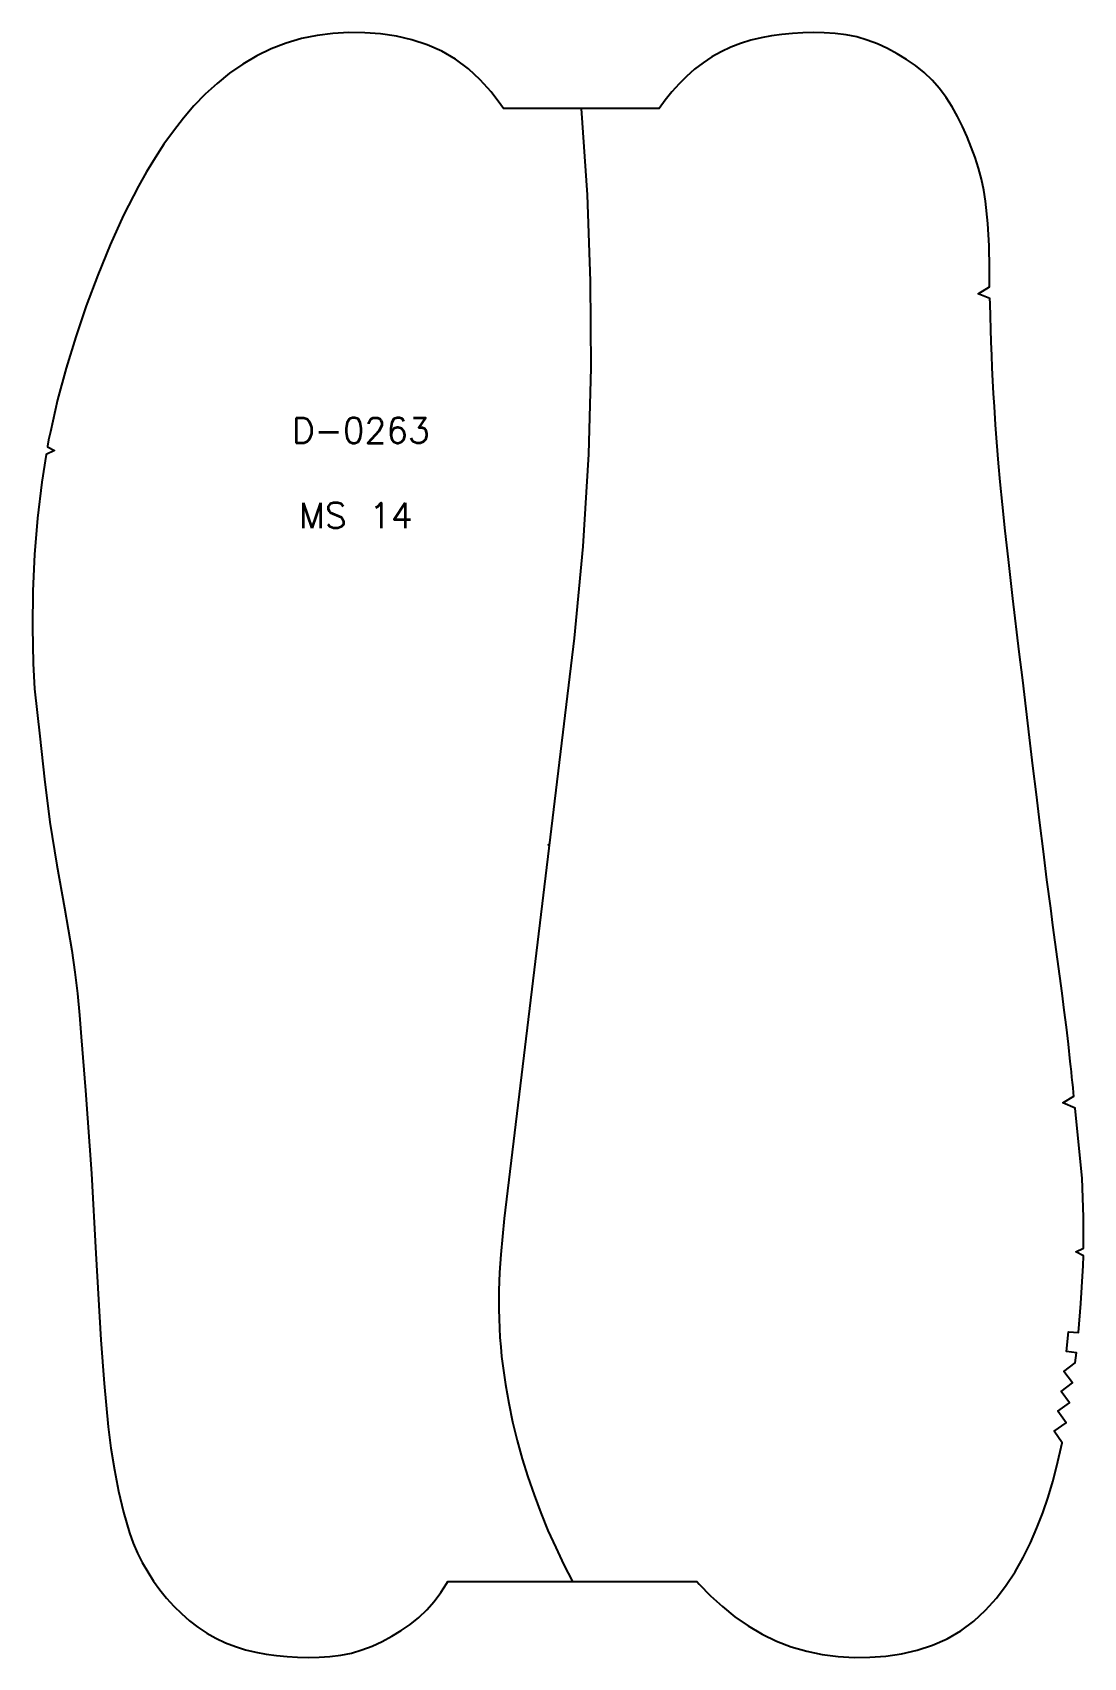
# Model space of a CAD drawing. Extents: x -3600 to 4663, y 5 to 334.
# Drawn here: x 4044.4 to 4251.7, y 4.9 to 325.3 of the extents above; entities that cross this region are included whole.
import ezdxf

# ---------------------------------------------------------------- set-up
doc = ezdxf.new("R2010")
doc.units = 0
doc.layers.add('DEFAULT', color=7, linetype='CONTINUOUS')
doc.styles.add('MTXPL_ARIAL', font='txt.shx', dxfattribs={"height": 0.2})

# ---------------------------------------------------------------- blocks, each defined once
blk = doc.blocks.new('*X21')
at = {"layer": 'DEFAULT', "color": 7, "style": 'MTXPL_ARIAL'}
for s, p in [('D-0263', (4095.54, 244.31)), ('MS 14', (4096.92, 227.56))]:
    blk.add_text(s, height=5, dxfattribs=at).set_placement(p)

msp = doc.modelspace()

# ---------------------------------------------------------------- linework, layer by layer
at = {"layer": 'DEFAULT', "color": 7}
msp.add_lwpolyline([(4173.4, 316.6), (4171.91, 315.12), (4170.5, 313.54), (4169.17, 311.89), (4167.98, 310.25), (4137.27, 310.25), (4136.78, 311.01), (4134.84, 313.55), (4132.7, 315.93), (4130.38, 318.09), (4127.84, 319.99), (4125.12, 321.58), (4122.23, 322.85), (4119.23, 323.82), (4116.16, 324.51), (4113.05, 324.97), (4109.92, 325.21), (4106.78, 325.25), (4103.64, 325.08), (4100.52, 324.68), (4097.44, 324.04), (4094.41, 323.15), (4091.48, 322.01), (4088.63, 320.63), (4085.91, 319.02), (4083.29, 317.22), (4080.81, 315.23), (4078.46, 313.08), (4076.25, 310.78), (4074.16, 308.35), (4072.19, 305.83), (4070.34, 303.21), (4068.58, 300.53), (4066.92, 297.78), (4065.33, 294.99), (4062.39, 289.26), (4059.72, 283.39), (4057.27, 277.42), (4055.02, 271.38), (4052.93, 265.27), (4051.04, 259.1), (4049.37, 252.85), (4047.94, 246.55), (4047.59, 244.93), (4047.38, 243.72), (4047.35, 243.55), (4048.76, 242.84), (4047.1, 242.07), (4046.24, 236.64), (4045.38, 229.52), (4044.81, 222.37), (4044.49, 215.2), (4044.41, 208.03), (4044.57, 200.86), (4044.84, 195.88), (4045.84, 186.57), (4046.77, 178.06), (4047.85, 169.57), (4049.19, 161.13), (4050.72, 152.71), (4052.17, 144.28), (4052.77, 140.05), (4053.28, 135.8), (4053.69, 131.54), (4054.04, 127.28), (4054.88, 116.7), (4056.03, 100.34), (4056.93, 84.58), (4057.92, 67.52), (4058.52, 58.96), (4059.34, 50.42), (4059.89, 46.18), (4060.56, 41.95), (4061.37, 37.74), (4062.35, 33.58), (4062.92, 31.51), (4063.55, 29.47), (4064.28, 27.47), (4065.11, 25.51), (4066.06, 23.62), (4067.13, 21.78), (4068.29, 20), (4069.54, 18.29), (4070.87, 16.64), (4072.28, 15.06), (4073.77, 13.57), (4075.35, 12.18), (4077.01, 10.9), (4078.76, 9.74), (4080.58, 8.71), (4082.47, 7.82), (4084.42, 7.06), (4086.41, 6.45), (4088.43, 5.96), (4090.48, 5.59), (4092.54, 5.33), (4094.61, 5.15), (4096.69, 5.02), (4098.77, 4.92), (4100.91, 5.01), (4103.06, 5.15), (4105.19, 5.39), (4107.31, 5.8), (4109.37, 6.41), (4111.38, 7.19), (4113.34, 8.1), (4115.26, 9.12), (4117.12, 10.23), (4118.91, 11.46), (4120.61, 12.81), (4122.19, 14.31), (4123.63, 15.96), (4124.93, 17.71), (4126.12, 19.56), (4126.32, 19.92), (4175.43, 19.92), (4175.88, 19.4), (4178.09, 17.1), (4180.44, 14.95), (4182.92, 12.96), (4185.54, 11.15), (4188.26, 9.55), (4191.11, 8.17), (4194.04, 7.03), (4197.07, 6.14), (4200.15, 5.5), (4203.27, 5.1), (4206.41, 4.92), (4209.55, 4.96), (4212.68, 5.21), (4215.79, 5.67), (4218.86, 6.36), (4221.86, 7.33), (4224.75, 8.59), (4227.47, 10.18), (4230.01, 12.09), (4232.33, 14.25), (4234.47, 16.63), (4236.41, 19.17), (4238.16, 21.84), (4239.76, 24.63), (4241.19, 27.51), (4242.48, 30.46), (4243.62, 33.47), (4244.65, 36.52), (4245.58, 39.61), (4246.41, 42.73), (4247.42, 47.25), (4245.88, 49.55), (4248.2, 51.17), (4246.58, 53.49), (4248.9, 55.11), (4247.22, 57.37), (4249.49, 59.06), (4247.8, 61.33), (4250.03, 63.03), (4250.26, 65.01), (4248.27, 65.24), (4248.69, 69.15), (4250.68, 68.99), (4251.14, 74.68), (4251.55, 81.14), (4251.61, 82.11), (4251.63, 84.11), (4250.14, 84.88), (4251.65, 85.61), (4251.65, 91.71), (4251.54, 95.55), (4251.38, 99.39), (4250.01, 113.13), (4250, 113.22), (4247.56, 114.26), (4249.77, 115.58), (4249.7, 116.23), (4249.6, 117.27), (4249.49, 118.3), (4249.38, 119.33), (4249.27, 120.37), (4249.16, 121.4), (4249.05, 122.44), (4248.67, 125.8), (4248.27, 129.16), (4247.85, 132.52), (4247.42, 135.87), (4246.97, 139.22), (4246.53, 142.57), (4246.08, 145.92), (4245.63, 149.27), (4245.18, 152.61), (4244.45, 158.22), (4243.74, 163.83), (4243.04, 169.45), (4242.35, 175.07), (4241.67, 180.69), (4241, 186.31), (4240.34, 191.93), (4239.67, 197.56), (4238.99, 203.18), (4237.73, 213.7), (4236.84, 221.37), (4236.21, 227.03), (4235.67, 232.19), (4235.23, 236.66), (4234.9, 240.39), (4234.56, 244.53), (4234.31, 247.89), (4234.07, 251.52), (4233.92, 254.06), (4233.79, 256.59), (4233.67, 259.13), (4233.57, 261.67), (4233.47, 264.21), (4233.38, 266.75), (4233.3, 269.29), (4233.22, 271.84), (4233.19, 272.8), (4230.86, 273.75), (4233.14, 275.09), (4233.13, 278.78), (4233.03, 283.2), (4232.79, 287.62), (4232.32, 292.02), (4231.98, 294.2), (4231.53, 296.37), (4230.97, 298.5), (4230.31, 300.61), (4228.71, 304.72), (4227.81, 306.73), (4226.82, 308.7), (4225.75, 310.62), (4224.56, 312.47), (4223.26, 314.22), (4221.82, 315.87), (4220.24, 317.36), (4218.54, 318.72), (4216.75, 319.95), (4214.89, 321.06), (4212.97, 322.08), (4211.01, 322.99), (4209, 323.77), (4206.94, 324.38), (4204.82, 324.79), (4202.68, 325.03), (4200.54, 325.17), (4198.4, 325.25), (4196.32, 325.16), (4194.24, 325.03), (4192.17, 324.85), (4190.11, 324.58), (4188.06, 324.22), (4186.04, 323.73), (4184.05, 323.11), (4182.1, 322.36), (4180.21, 321.47), (4178.39, 320.44), (4176.64, 319.28), (4174.98, 318)], close=True, dxfattribs=at)
at = {"layer": 'DEFAULT'}
msp.add_lwpolyline([(4152.63, 310.25), (4153.78, 293.25), (4154.4, 276.22), (4154.48, 259.17), (4154.02, 242.13), (4152.92, 223.95), (4151.22, 205.83), (4137.43, 91.48), (4136.76, 84.39), (4136.51, 80.83), (4136.36, 77.27), (4136.34, 75.42), (4136.35, 73.57), (4136.4, 71.71), (4136.48, 69.86), (4136.59, 68), (4136.74, 66.14), (4136.92, 64.29), (4137.14, 62.43), (4137.66, 58.73), (4138.31, 55.04), (4139.09, 51.37), (4139.98, 47.73), (4140.98, 44.11), (4142.1, 40.52), (4143.32, 36.96), (4144.64, 33.45), (4146.06, 29.99), (4147.58, 26.58), (4149.18, 23.22), (4150.88, 19.92)], dxfattribs=at)
msp.add_point((4146.13, 165.09), dxfattribs=at)

# ---------------------------------------------------------------- block references
at = {"layer": 'DEFAULT', "color": 7}
msp.add_blockref('*X21', (0, 0), dxfattribs=at)

doc.saveas('drawing.dxf')
